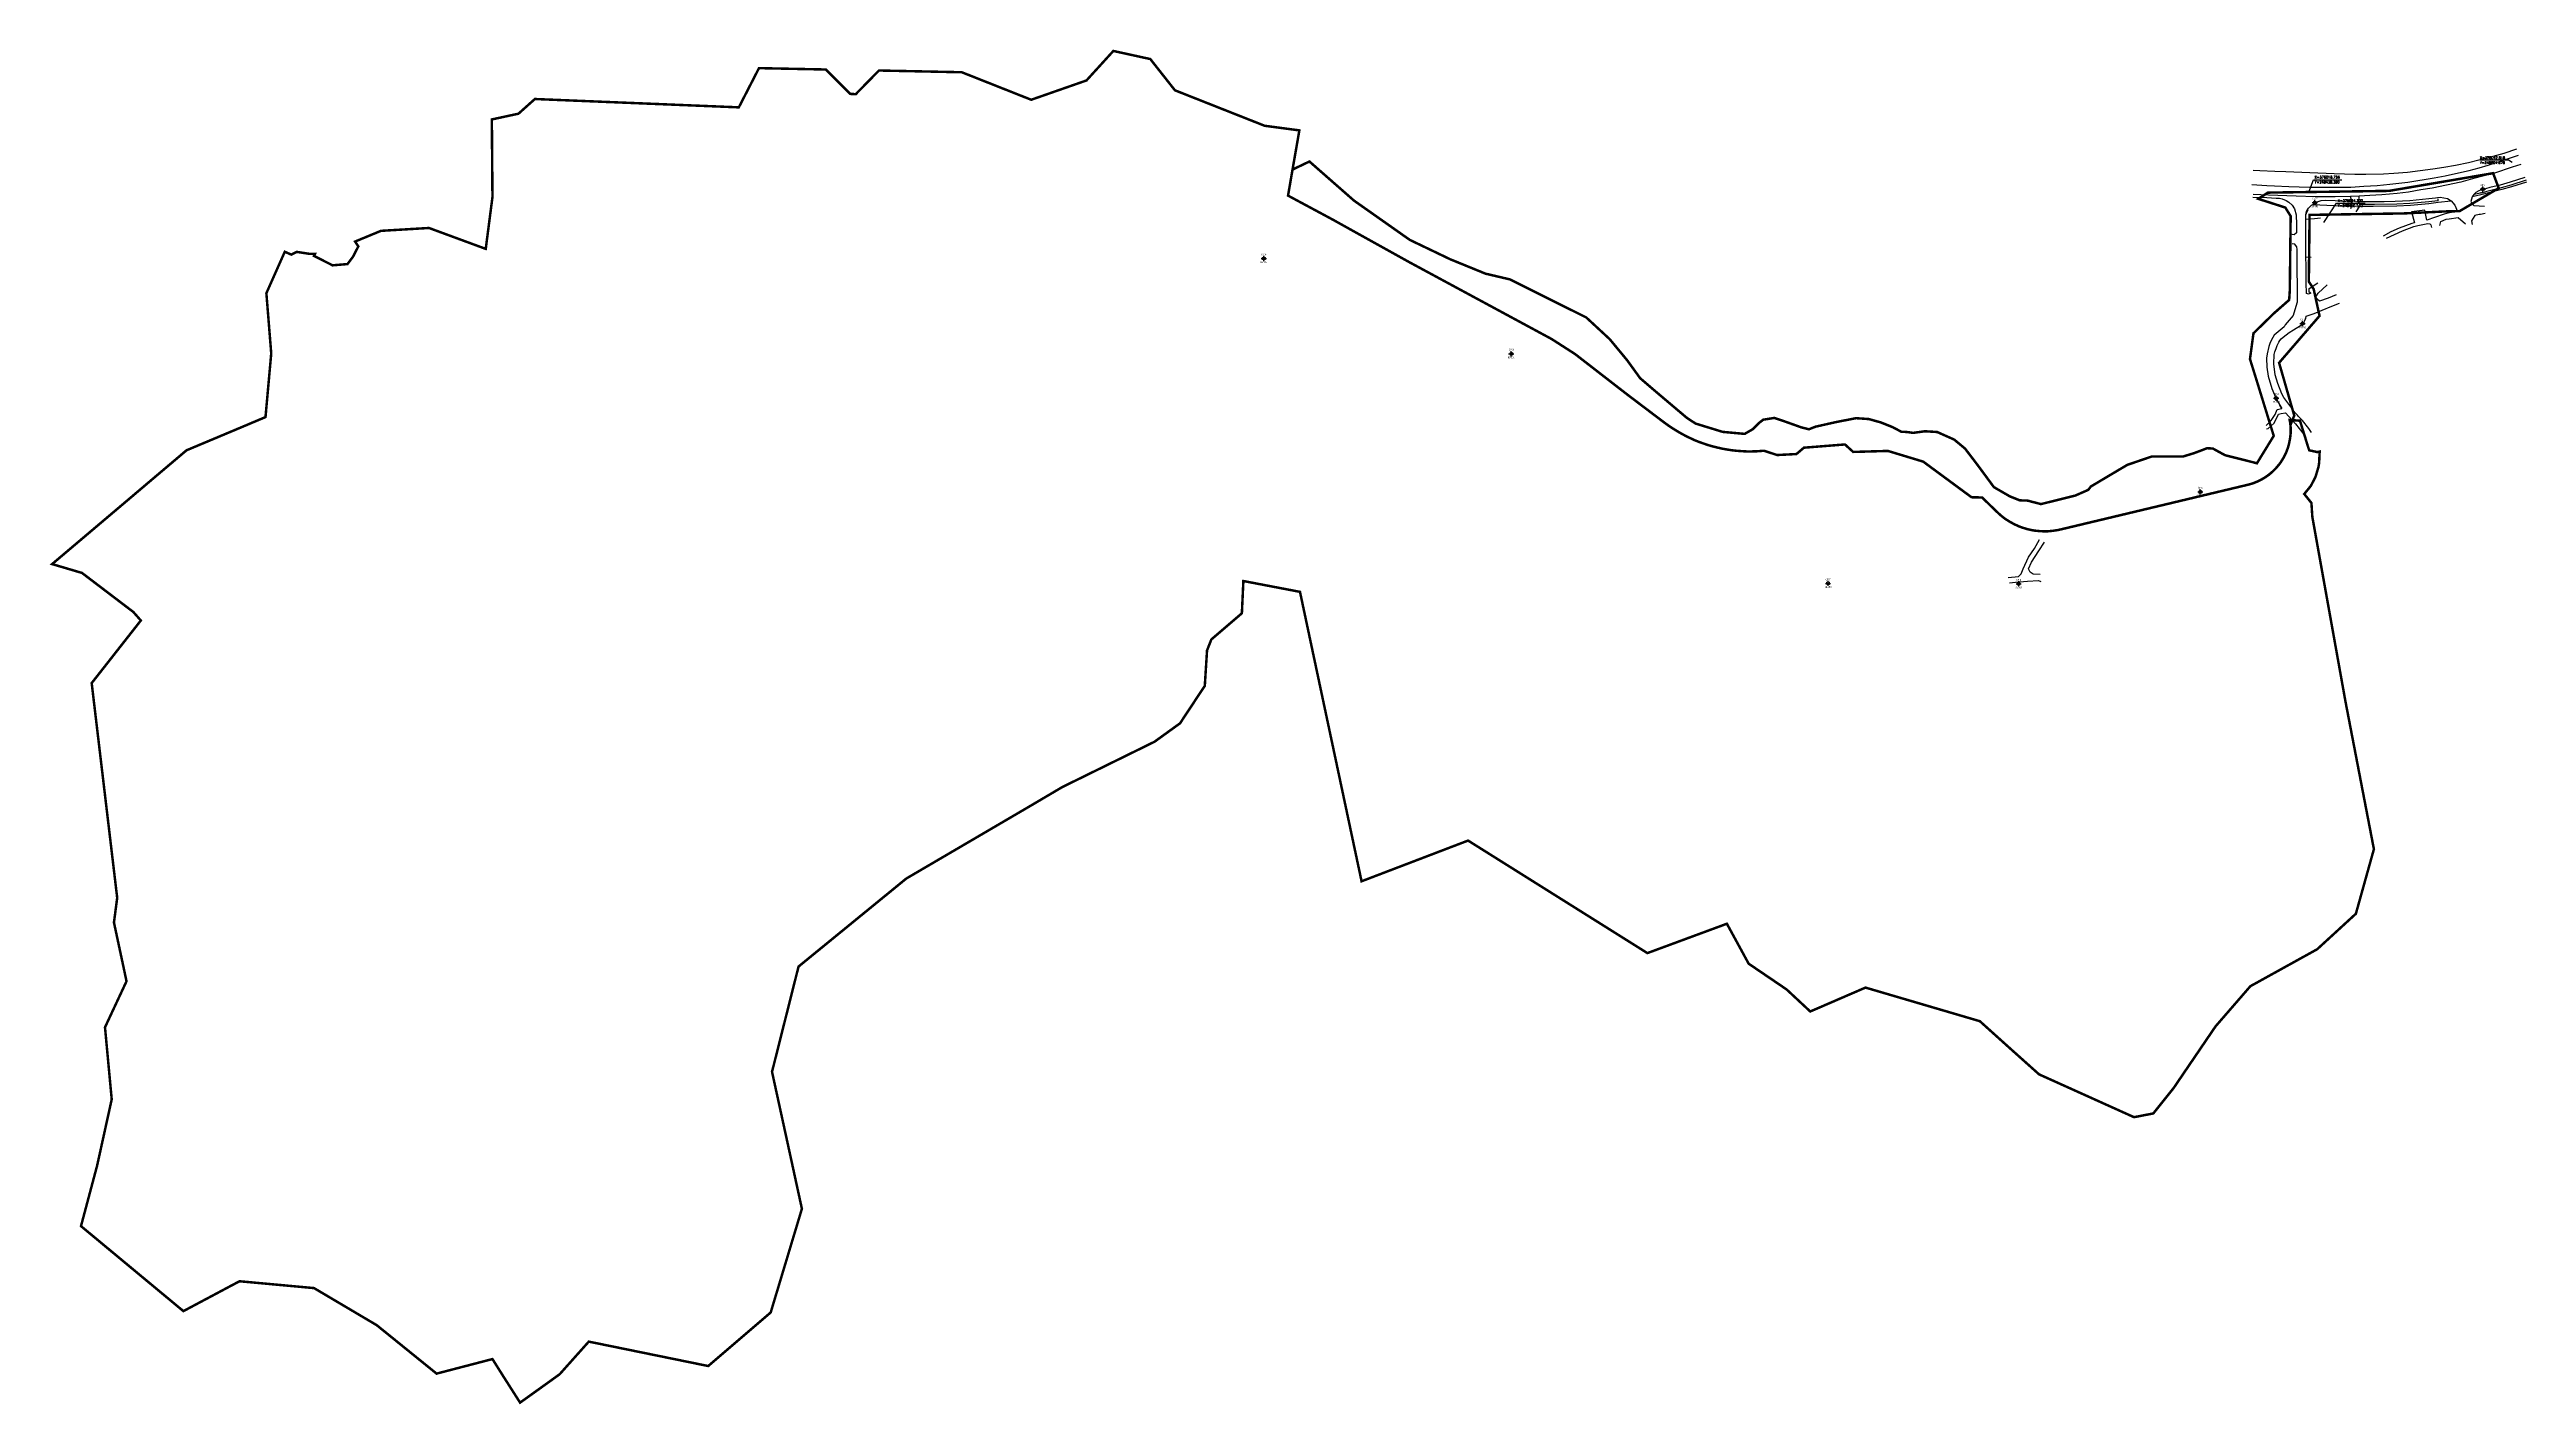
# Model space of a CAD drawing. Extents: x 246623 to 248613, y 375045 to 376133.
import ezdxf
from ezdxf.enums import TextEntityAlignment as Align

# ---------------------------------------------------------------- set-up
doc = ezdxf.new("R2010")
doc.units = 0
doc.header["$MEASUREMENT"] = 0
doc.linetypes.add('boundary', pattern=[170, 150, -4, 4, -4, 4, -4])
for name, color, linetype in [('-00-경계_369-1 369 매입(20240430)', 7, 'CONTINUOUS'), ('-00-도시계획도로 현황측량경계', 7, 'CONTINUOUS'), ('기준점', 1, 'CONTINUOUS'), ('도로_보도블럭', 202, 'CONTINUOUS'), ('도로_비포장', 27, 'CONTINUOUS'), ('도로_아스콘', 1, 'CONTINUOUS'), ('도로_콘크리트', 7, 'CONTINUOUS')]:
    doc.layers.add(name, color=color, linetype=linetype)
doc.styles.add('JKS_FONT', font='', dxfattribs={"height": 1.5})
doc.styles.get("Standard").update_dxf_attribs({"font": 'romans.shx', "bigfont": 'ghs.shx'})
doc.styles.get('JKS_FONT').set_extended_font_data('Expo M')

# ---------------------------------------------------------------- blocks, each defined once
blk = doc.blocks.new('기준점')
at = {"layer": '기준점', "linetype": 'Continuous'}
for p, q in [((-2.1, 0), (2.1, 0)), ((0, -2.1), (0, 2.1))]:
    blk.add_line(p, q, dxfattribs=at)
blk.add_circle((0, 0), 1.27, dxfattribs=at)

msp = doc.modelspace()

# ---------------------------------------------------------------- linework, layer by layer
at = {"layer": '-00-경계_369-1 369 매입(20240430)', "color": 1, "linetype": 'boundary', "const_width": 2}
msp.add_lwpolyline([(248238.8, 375747.7), (248237, 375747.3), (248235.1, 375747), (248233.2, 375746.7), (248231.3, 375746.5), (248229.4, 375746.3), (248227.5, 375746.2), (248225.6, 375746.2), (248223.7, 375746.3), (248221.8, 375746.4), (248219.9, 375746.6), (248218, 375746.8), (248216.2, 375747.1), (248214.3, 375747.5), (248212.4, 375747.9), (248210.6, 375748.5), (248208.8, 375749), (248207, 375749.6), (248205.2, 375750.3), (248203.5, 375751.1), (248201.7, 375751.9), (248200.1, 375752.8), (248198.4, 375753.7), (248196.8, 375754.7), (248195.2, 375755.7), (248193.6, 375756.8), (248192.1, 375758), (248190.6, 375759.2), (248189.2, 375760.5), (248187.8, 375761.8), (248175.8, 375773.4), (248167.3, 375773.6), (248128.5, 375802.2), (248100.1, 375810.8), (248072.2, 375810), (248065.6, 375816), (248032.6, 375813.4), (248026.6, 375808.3), (248011.1, 375807.5), (248000.7, 375810.9), (247998.6, 375810.8), (247994.6, 375810.5), (247990.7, 375810.4), (247986.7, 375810.4), (247982.8, 375810.6), (247978.8, 375810.9), (247974.9, 375811.3), (247971, 375811.9), (247967.1, 375812.6), (247963.2, 375813.5), (247959.4, 375814.4), (247955.6, 375815.5), (247951.8, 375816.8), (247948.1, 375818.1), (247944.4, 375819.6), (247940.8, 375821.3), (247937.3, 375823), (247933.8, 375824.9), (247930.4, 375826.9), (247927, 375829), (247923.7, 375831.2), (247920.5, 375833.5), (247890.5, 375856.2), (247848.7, 375888.6), (247830, 375900.6), (247816.5, 375907.9), (247715.7, 375962.3), (247653.6, 375996.8), (247618, 376015.9), (247619.8, 376026.3), (247621.6, 376036.8), (247621.6, 376036.8), (247627.1, 376068.3), (247599.2, 376072), (247527.1, 376100.5), (247507.3, 376125.6), (247477.6, 376132.1), (247456, 376108.4), (247411.6, 376092.9), (247355.8, 376115), (247289.2, 376116.4), (247270.6, 376097.4), (247266.1, 376097.6), (247246.6, 376117.2), (247192.8, 376118.3), (247176.6, 376086.8), (247012.7, 376093.5), (246999.5, 376081.7), (246978.1, 376077.1), (246978.6, 376014.7), (246973.7, 375977), (246973.2, 375973.1), (246927.6, 375989.9), (246889, 375987.6), (246868.2, 375979), (246870.8, 375975.1), (246866.5, 375966.8), (246862.1, 375960.9), (246850.1, 375959.9), (246835.1, 375967.5), (246835.9, 375969), (246831.1, 375969.2), (246821.2, 375970.7), (246816.9, 375968.5), (246811.7, 375970.8), (246796.9, 375937.5), (246800.8, 375889.1), (246796.2, 375838), (246777.5, 375830.1), (246732.7, 375811.3), (246698.2, 375782.1), (246686.3, 375772), (246624.7, 375719.9), (246648.7, 375712.8), (246690, 375681.4), (246696, 375674.6), (246656.5, 375624.3), (246677, 375451.8), (246674.4, 375432), (246684.5, 375384.8), (246667.2, 375347.8), (246672.6, 375289.9), (246660.8, 375236.4), (246647.9, 375188.1), (246730.2, 375119.8), (246775.3, 375143.8), (246835.2, 375138.3), (246885.6, 375108.5), (246933.7, 375069.6), (246978.6, 375081.3), (246987.4, 375067.3), (247000.8, 375046.3), (247022.2, 375061.6), (247032.6, 375069.1), (247056, 375095.3), (247152, 375075.7), (247202.2, 375118.7), (247227.3, 375202), (247215.4, 375256.6), (247204.1, 375308.3), (247203.3, 375312.1), (247224.6, 375396.6), (247311.2, 375467.3), (247411, 375525.7), (247436.6, 375540.8), (247510.7, 375577.2), (247531.2, 375592), (247551.1, 375622.1), (247552.9, 375650.6), (247556.4, 375659.4), (247580.9, 375680.4), (247582.1, 375706.3), (247627.6, 375697.6), (247677.1, 375465.1), (247762.7, 375497.8), (247906.8, 375407.4), (247970.7, 375431), (247988.2, 375398.9), (248018.7, 375378.2), (248037.7, 375360.5), (248082.1, 375379.7), (248174, 375352.7), (248200.8, 375328.6), (248221.6, 375310), (248297.9, 375275.6), (248313.4, 375278.6), (248329.8, 375299.1), (248363.4, 375348.5), (248391.4, 375380.8), (248445.1, 375410.5), (248476.2, 375439), (248490.7, 375490.9), (248467.9, 375609.2), (248441.2, 375757.9), (248440.5, 375769), (248434.7, 375776.2), (248440, 375782.7), (248443.7, 375789.8), (248444.4, 375792.1), (248446.2, 375798.1), (248446.7, 375801.4), (248447.1, 375810.3), (248445.1, 375809.9), (248438.7, 375811.3), (248437.7, 375814.3), (248431.3, 375835.1), (248423, 375835.6), (248423.3, 375834.1), (248423.5, 375832.5), (248423.7, 375831), (248423.8, 375829.4), (248423.8, 375827.9), (248423.8, 375826.3), (248423.7, 375824.8), (248423.6, 375823.2), (248423.4, 375821.7), (248423.2, 375820.1), (248422.9, 375818.6), (248422.6, 375817.1), (248422.2, 375815.6), (248421.8, 375814.1), (248421.3, 375812.6), (248420.8, 375811.1), (248420.2, 375809.7), (248419.6, 375808.3), (248418.9, 375806.9), (248418.1, 375805.5), (248417.4, 375804.2), (248416.5, 375802.8), (248415.7, 375801.5), (248414.8, 375800.3), (248413.8, 375799.1), (248412.8, 375797.9), (248411.8, 375796.7), (248410.7, 375795.6), (248409.6, 375794.5), (248408.4, 375793.5), (248407.2, 375792.5), (248406, 375791.5), (248404.8, 375790.6), (248403.5, 375789.7), (248402.2, 375788.9), (248400.8, 375788.1), (248399.4, 375787.4), (248398, 375786.7), (248396.6, 375786), (248395.2, 375785.4), (248393.7, 375784.9), (248392.3, 375784.4), (248390.8, 375784), (248389.3, 375783.6), (248238.9, 375747.7), (248238.8, 375747.7)], dxfattribs=at)
at = {"layer": '-00-도시계획도로 현황측량경계', "color": 5, "linetype": 'boundary', "const_width": 2, "elevation": 123}
msp.add_lwpolyline([(248422.6, 375932.1), (248423.1, 375939.6), (248423.8, 375999.4), (248419.5, 376006.3), (248397.8, 376013.3), (248405.5, 376018.3), (248502.9, 376019.7), (248586.5, 376033.9), (248591, 376021.9), (248559.5, 376003.4), (248548.3, 376003.2), (248515, 376001.6), (248439, 376000.4), (248438.4, 375946.8), (248442.3, 375940.8), (248447, 375919.3), (248414.5, 375881.6), (248426.7, 375839.2), (248423.6, 375831.6), (248423.7, 375830.1), (248423.8, 375828.5), (248423.8, 375826.9), (248423.8, 375825.4), (248423.7, 375823.8), (248423.5, 375822.2), (248423.3, 375820.7), (248423, 375819.1), (248422.7, 375817.6), (248422.4, 375816.1), (248421.9, 375814.5), (248421.5, 375813), (248420.9, 375811.6), (248420.4, 375810.1), (248419.7, 375808.7), (248419.1, 375807.2), (248418.3, 375805.8), (248417.6, 375804.5), (248416.7, 375803.1), (248415.9, 375801.8), (248415, 375800.6), (248414, 375799.3), (248413, 375798.1), (248412, 375796.9), (248410.9, 375795.8), (248409.8, 375794.7), (248408.6, 375793.6), (248407.4, 375792.6), (248406.2, 375791.6), (248404.9, 375790.7), (248403.6, 375789.8), (248402.3, 375789), (248400.9, 375788.2), (248399.5, 375787.4), (248398.1, 375786.7), (248396.7, 375786.1), (248395.3, 375785.5), (248393.8, 375784.9), (248392.3, 375784.4), (248390.8, 375784), (248389.3, 375783.6), (248238.8, 375747.7), (248238.9, 375747.7), (248238.8, 375747.7), (248237, 375747.3), (248235.1, 375747), (248233.2, 375746.7), (248231.3, 375746.5), (248229.4, 375746.3), (248227.5, 375746.2), (248225.6, 375746.2), (248223.7, 375746.3), (248221.8, 375746.4), (248219.9, 375746.6), (248218, 375746.8), (248216.2, 375747.1), (248214.3, 375747.5), (248212.4, 375747.9), (248210.6, 375748.5), (248208.8, 375749), (248207, 375749.6), (248205.2, 375750.3), (248203.5, 375751.1), (248201.7, 375751.9), (248200.1, 375752.8), (248198.4, 375753.7), (248196.8, 375754.7), (248195.2, 375755.7), (248193.6, 375756.8), (248192.1, 375758), (248190.6, 375759.2), (248189.2, 375760.5), (248187.8, 375761.8), (248175.8, 375773.4), (248167.3, 375773.6), (248128.5, 375802.2), (248100.1, 375810.8), (248072.2, 375810), (248065.6, 375816), (248032.6, 375813.4), (248026.6, 375808.3), (248011.1, 375807.5), (248000.7, 375810.9), (247998.6, 375810.8), (247994.6, 375810.5), (247990.7, 375810.4), (247986.7, 375810.4), (247982.8, 375810.6), (247978.8, 375810.9), (247974.9, 375811.3), (247971, 375811.9), (247967.1, 375812.6), (247963.2, 375813.5), (247959.4, 375814.4), (247955.6, 375815.5), (247951.8, 375816.8), (247948.1, 375818.1), (247944.4, 375819.6), (247940.8, 375821.3), (247937.3, 375823), (247933.8, 375824.9), (247930.4, 375826.9), (247927, 375829), (247923.7, 375831.2), (247920.5, 375833.5), (247890.5, 375856.2), (247848.7, 375888.6), (247830, 375900.6), (247816.5, 375907.9), (247715.7, 375962.3), (247653.6, 375996.8), (247618, 376015.9), (247621.6, 376036.8), (247635.2, 376043.3), (247671, 376011.9), (247715.9, 375980.3), (247748.5, 375964.7), (247776.7, 375953.2), (247796.3, 375948.6), (247857.7, 375918), (247876.5, 375900.6), (247890.5, 375883.7), (247901, 375869.2), (247914.7, 375857.5), (247938.6, 375837.3), (247945.5, 375832.8), (247967.3, 375826.1), (247985, 375824.5), (247991.4, 375828.2), (247996.2, 375833), (247999.9, 375835.9), (248008.8, 375837.3), (248016.9, 375834.6), (248030.9, 375829.6), (248036.7, 375828.2), (248042, 375830.3), (248059, 375834.1), (248074.5, 375837.1), (248084.8, 375836.4), (248094.4, 375833.7), (248103.9, 375829.9), (248111.1, 375826.1), (248112.4, 375826.1), (248113.7, 375826.1), (248115, 375826), (248116.3, 375825.9), (248117.7, 375825.7), (248119, 375825.5), (248120.3, 375825.3), (248129.9, 375826.6), (248139.7, 375826), (248153.4, 375819.9), (248162.1, 375812.7), (248171.8, 375800), (248185.3, 375781.7), (248198.1, 375774.3), (248206.1, 375771.1), (248212.3, 375770.9), (248223.1, 375768.1), (248250.6, 375774.9), (248261.1, 375779.5), (248263.2, 375782.2), (248277.8, 375790.9), (248292.5, 375799.6), (248312.1, 375806.3), (248337.3, 375806.3), (248346.4, 375809.1), (248356.7, 375813), (248361.3, 375812.7), (248371, 375807.4), (248396.7, 375800.9), (248410.2, 375822.9), (248396, 375868.9), (248391.1, 375884.6), (248393.9, 375905.3), (248410.3, 375921.3), (248422.6, 375932.1)], dxfattribs=at)
at = {"layer": '도로_보도블럭'}
for points in [[(248613.3, 376026.8), (248601.2, 376023), (248593.4, 376020.8), (248584.9, 376018.6), (248576.7, 376016.6), (248569.8, 376015)], [(248613, 376028.2), (248600.8, 376024.3), (248593.1, 376022.1), (248584.6, 376019.9), (248576.4, 376017.9), (248571.1, 376016.7)], [(248441.6, 376008.8), (248452.8, 376008.3), (248472.7, 376007.5)], [(248479.4, 376007.5), (248490, 376007.3), (248509.2, 376007.7), (248520.1, 376008.3), (248534.9, 376009.6), (248542.4, 376010.5), (248552.7, 376011.8)], [(248542, 376013.3), (248542.2, 376011.8), (248534.9, 376010.9), (248519.5, 376009.5), (248509.1, 376009), (248491.1, 376008.7), (248479.6, 376008.8)]]:
    msp.add_lwpolyline(points, dxfattribs=at)
at = {"layer": '도로_비포장'}
for points in [[(248472.1, 376005.5), (248472.7, 376007.5), (248472.7, 376009), (248472.9, 376011.5), (248472, 376015.2)], [(248476.4, 376002.8), (248479.4, 376007.5), (248479.6, 376008.8), (248478.7, 376010.3), (248478.7, 376011.3), (248478.8, 376015.4)], [(248533.2, 375996.3), (248531.5, 376004.3), (248520.8, 376002.9), (248523.2, 375993.9)], [(248428.5, 375986.1), (248426.5, 375984.5), (248423.4, 375984.9)], [(248428.6, 375975), (248427.2, 375976.8), (248425.1, 375977.2)], [(248440, 375937.4), (248440, 375937.4), (248438.1, 375936.7), (248436.4, 375937.3), (248436.4, 375937.3)], [(248447.1, 375931.1), (248445, 375932.6), (248444.1, 375934.7)], [(248404.1, 375831.2), (248408.2, 375835.3), (248411.4, 375840.1), (248413, 375844.2), (248416.8, 375844.9), (248415, 375847.5)], [(248404.5, 375828.5), (248405.7, 375828.9), (248410.5, 375833), (248414.1, 375840.2), (248416.3, 375841), (248419.7, 375841.4)], [(248196.8, 375709.1), (248205, 375709.9), (248207.3, 375712.2), (248208.9, 375716.1), (248213.1, 375725.5), (248217.8, 375732.3), (248222, 375739.7)], [(248222.6, 375711.5), (248216.8, 375711.8), (248214.4, 375713.4), (248213, 375716.1), (248215.6, 375721.5), (248221.3, 375730.6), (248226, 375737.6)], [(248197.8, 375704.9), (248202.6, 375705.4), (248212.3, 375706.3), (248221.1, 375706.7), (248223, 375706)]]:
    msp.add_lwpolyline(points, dxfattribs=at)
at = {"layer": '도로_아스콘'}
for points in [[(248392.7, 376024.7), (248404.7, 376024), (248410.7, 376023.8), (248422.4, 376023.3), (248439, 376022.7), (248458.7, 376022.6), (248472.1, 376022.8), (248482.6, 376023.4), (248493.4, 376024.1), (248503.4, 376025), (248518, 376026.6), (248539.1, 376030.1), (248547.9, 376031.7), (248558.7, 376034.1), (248567.3, 376036.2), (248575.4, 376038.3), (248582.6, 376040.4), (248600.4, 376046.2), (248606.9, 376048.4)], [(248605.4, 376053.1), (248595.1, 376049.8), (248580.3, 376045.6), (248575.1, 376044.3), (248566.8, 376042.3), (248556.2, 376040.1), (248546.9, 376038.5), (248538.1, 376037.1), (248517.6, 376034.5), (248506.8, 376033.6), (248498.5, 376033.2), (248484.2, 376032.8), (248475.4, 376032.8), (248458.8, 376033.4), (248439.2, 376034.3), (248419.8, 376035.1), (248411.1, 376035.4), (248399.1, 376035.9), (248393.6, 376036.1)], [(248608.9, 376040.9), (248601.7, 376038.7), (248587.7, 376034), (248570, 376029.3), (248560.5, 376026.8), (248537.4, 376022), (248528.5, 376020.5), (248518.6, 376018.8), (248509.3, 376017.7), (248497.2, 376016.5), (248487.4, 376015.9), (248478.8, 376015.4), (248472, 376015.2), (248459.7, 376014.9), (248443.6, 376015), (248428.1, 376015.5), (248406, 376016.2), (248393.6, 376016.8)], [(248598.8, 376044.3), (248575.9, 376044.3)], [(248601.7, 376042.6), (248598.8, 376044.3)], [(248438.4, 376018.8), (248442.1, 376028.7)], [(248442.1, 376028.7), (248465, 376028.7)], [(248612, 376030.5), (248600.3, 376026.7), (248592.3, 376024.4), (248583.8, 376022.3), (248580.3, 376021.4), (248579.1, 376021.1), (248577.8, 376020.8), (248575.1, 376019.8), (248572.7, 376018.3), (248571.1, 376016.7), (248569.8, 376015), (248568.5, 376011.1), (248569.8, 376009.3), (248571, 376008), (248579.6, 376007.3)], [(248393.3, 376014.7), (248404.6, 376014.3), (248412.1, 376013.9), (248414.8, 376013.8), (248416.9, 376013.3), (248420.1, 376012), (248422.2, 376010.7), (248424.9, 376008.3), (248426.8, 376005.2), (248428.3, 376000.5), (248428.4, 375992.7), (248428.4, 375991.9), (248428.5, 375986.1), (248428.5, 375986.1)], [(248436.4, 375937.3), (248436.4, 375937.9), (248436.3, 375945.2), (248436.2, 375954.5), (248436.2, 375959.3), (248436.1, 375966.8), (248436.1, 375972.4), (248435.9, 375985.9), (248435.9, 375992.9), (248436, 375997), (248435.9, 376000.5), (248436.6, 376003.2), (248438.2, 376005.7), (248440.6, 376008.1), (248441.6, 376008.8), (248443.6, 376010.1), (248445.8, 376011.2), (248448.4, 376012), (248452.1, 376012.2), (248459.5, 376011.9), (248470.7, 376011.5), (248472.9, 376011.5), (248472.9, 376011.5)], [(248450.5, 375994.2), (248460.7, 376009.9)], [(248460.7, 376009.9), (248483.6, 376009.9)], [(248478.7, 376011.3), (248478.7, 376011.3), (248488.1, 376011.2), (248499, 376011.3), (248507.7, 376011.5), (248519.6, 376012), (248534.9, 376013.5), (248540.3, 376014.1), (248541.8, 376014.3), (248543.9, 376014.6), (248549.9, 376013.5), (248552.7, 376011.8), (248555.8, 376008.1), (248558, 376003.1), (248551.4, 376002), (248547.2, 376000.9), (248539.5, 375998.4), (248533.2, 375996.3)], [(248580.1, 376001.6), (248576.3, 376000.8), (248575.2, 376000.6), (248571.7, 376000), (248569.2, 375995.7), (248569.6, 375992.6)], [(248523.2, 375993.9), (248521.1, 375993.4), (248510.9, 375989.8), (248504.3, 375986.7), (248498.2, 375983.4)], [(248500.8, 375981.7), (248513.6, 375987.7), (248522.9, 375991.1), (248525.9, 375991.8), (248534, 375993.5)], [(248533.2, 375996.3), (248533.2, 375996.3)], [(248534, 375993.5), (248535.6, 375993.2), (248536.4, 375992.3), (248537, 375990.3)], [(248543.7, 375991.9), (248544.4, 375995.2), (248548.7, 375996.9), (248551.1, 375997.3), (248558.3, 375998.4), (248564.4, 375993.2)], [(248428.6, 375975), (248428.7, 375972.3), (248428.8, 375959.9), (248428.8, 375954.3), (248429, 375945), (248429, 375937.2), (248428.9, 375930.2), (248427.9, 375926.8), (248425.7, 375919.6), (248419.5, 375912.1)], [(248436.2, 375919.1), (248442.6, 375921.3), (248449, 375923.8), (248457, 375927.1), (248463, 375929.5)], [(248460.5, 375936.1), (248453.9, 375933.5), (248447.1, 375931.1)]]:
    msp.add_lwpolyline(points, dxfattribs=at)
at = {"layer": '도로_콘크리트'}
for points in [[(248436.1, 376000.4), (248436.6, 376001.8), (248437.9, 376004.5)], [(248436, 375997), (248443, 375997.6), (248447.8, 375998.1)], [(248436.1, 375966.8), (248440.4, 375966.5)], [(248440, 375937.4), (248438.8, 375938.4), (248438.7, 375941.4), (248445.7, 375945.7)], [(248444.1, 375934.7), (248446, 375937.5), (248453.1, 375944.3)], [(248419.5, 375912.1), (248418.6, 375910.5), (248410.5, 375903.8), (248409.4, 375901.9), (248408.3, 375900.1), (248407, 375897.1), (248406.2, 375894.7), (248404.8, 375888.7), (248404.5, 375885.2), (248404.6, 375878), (248405.7, 375870.8), (248408.7, 375860.9), (248412.2, 375852.6), (248415, 375847.5), (248416.8, 375844.9), (248416.8, 375844.9)], [(248440.5, 375825.5), (248438.4, 375828.8), (248433.3, 375835.2), (248429.9, 375838.8), (248429.3, 375839.5), (248427.8, 375841.2), (248426.3, 375842.8), (248425.5, 375844.1), (248418.4, 375853.6), (248416.8, 375856.8), (248413.4, 375865), (248411.3, 375872), (248410.3, 375880.8), (248410.6, 375888.3), (248411.2, 375890.3), (248412.1, 375893.2), (248412.9, 375895.6), (248414.2, 375898.1), (248415, 375899.4), (248416.2, 375900.8), (248417.7, 375902.2), (248422.7, 375906), (248426, 375908), (248431.8, 375911.5), (248434.1, 375913.5), (248435.9, 375917.2), (248436.2, 375919.1)], [(248419.7, 375841.4), (248427.8, 375832.5), (248433.5, 375825.2), (248435.9, 375821.6)]]:
    msp.add_lwpolyline(points, dxfattribs=at)

# ---------------------------------------------------------------- block references
at = {"layer": '기준점'}
for p in [(248578.2, 376021.1), (248443.3, 376010.3), (247598.6, 375965.4), (248433.4, 375913.1), (247797.4, 375888.8), (248412.1, 375853.2), (248351.2, 375777.9), (248052, 375704.4), (248205.2, 375704)]:
    msp.add_blockref('기준점', p, dxfattribs=at)

# ---------------------------------------------------------------- texts
at = {"layer": '기준점', "style": 'JKS_FONT', "width": 0.7}
for s, p in [('CP.1', (248578.2, 376023.2)), ('CP.2', (248443.3, 376012.4)), ('CP.10', (247598.6, 375967.4)), ('CP.3', (248433.4, 375915.2)), ('CP.9', (247797.4, 375890.9)), ('CP.4', (248412.1, 375855.3)), ('CP.5', (248351.2, 375780)), ('CP.7', (248052, 375706.4)), ('CP.6', (248205.2, 375706))]:
    msp.add_text(s, height=1.5, dxfattribs=at).set_placement(p, align=Align.BOTTOM_CENTER)
for s, p in [('18.355', (248443.3, 376008.1)), ('16.535', (248578.2, 376018.9)), ('86.108', (247598.6, 375963.2)), ('00.000', (248433.4, 375910.9)), ('69.001', (247797.4, 375886.7)), ('19.938', (248412.1, 375851)), ('32.585', (248351.2, 375775.7)), ('38.450', (248052, 375702.2)), ('35.561', (248205.2, 375701.8))]:
    msp.add_text(s, height=1.5, dxfattribs=at).set_placement(p, align=Align.TOP_CENTER)
at = {"layer": '도로_아스콘'}
for s, p in [('Y=248601.678', (248575.9, 376041.3)), ('X=376042.618', (248575.9, 376045.3)), ('Y=248438.380', (248443.1, 376025.7)), ('X=376018.756', (248443.1, 376029.7)), ('Y=248450.533', (248461.7, 376006.9)), ('X=375994.202', (248461.7, 376010.9))]:
    msp.add_text(s, height=2, dxfattribs=at).set_placement(p)

doc.saveas('drawing.dxf')
